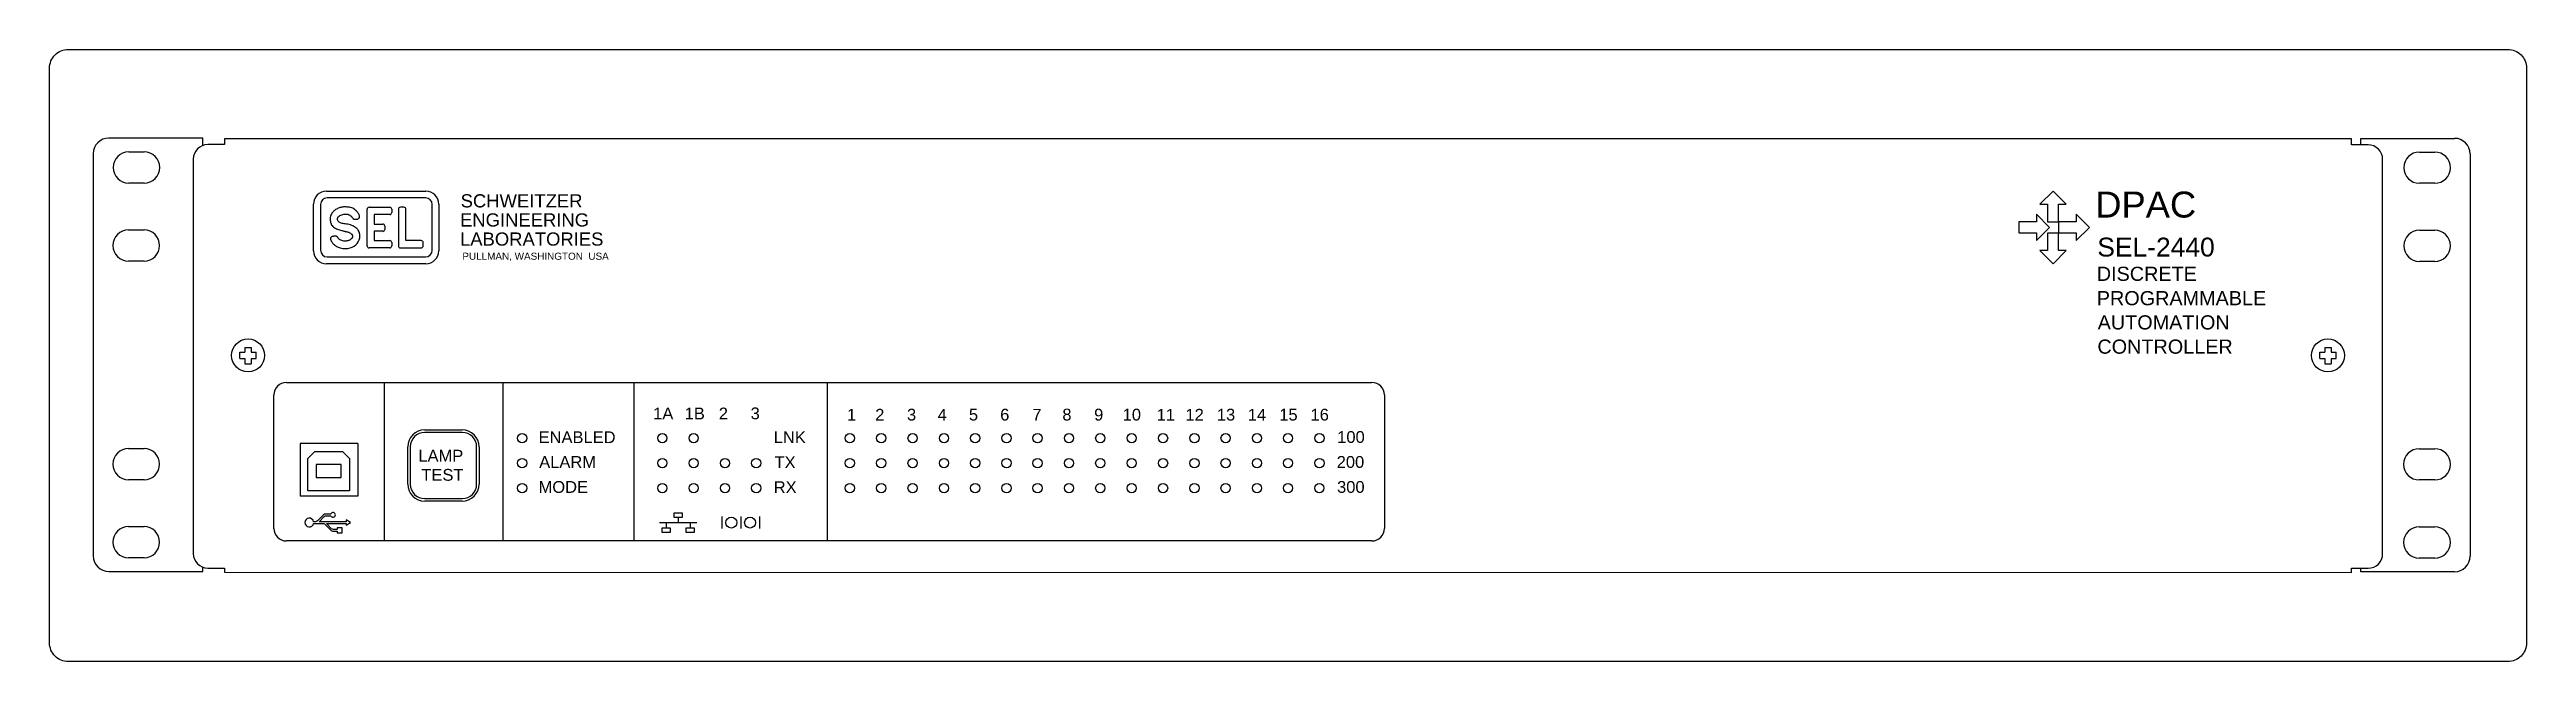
# Model space of a CAD drawing. Extents: x 2 to 47, y 1 to 34.
# Drawn here: x 3.1 to 22.9, y 5.66 to 10.56 of the extents above; entities that cross this region are included whole.
import ezdxf

# ---------------------------------------------------------------- set-up
doc = ezdxf.new("R2010")
doc.units = 0
doc.header["$MEASUREMENT"] = 0
doc.layers.add('1_01__H__RACK_MOUNT', color=7, linetype='CONTINUOUS')
doc.layers.add('1_03__3__PANEL_MOUNT', color=7, linetype='CONTINUOUS')
doc.styles.add('ARIAL', font='arial.ttf')

msp = doc.modelspace()

# ---------------------------------------------------------------- texts
at = {"layer": '1_01__H__RACK_MOUNT', "style": 'ARIAL'}
for s, height, p in [('SCHWEITZER', 0.1055, (6.387, 9.299)), ('DPAC', 0.2078, (19.454, 9.218)), ('ENGINEERING', 0.10549, (6.382, 9.146)), ('LABORATORIES', 0.10549, (6.382, 8.993)), ('PULLMAN, WASHINGTON  USA', 0.05667, (6.401, 8.88)), ('SEL-2440', 0.1511, (19.47, 8.906)), ('DISCRETE', 0.1133, (19.466, 8.711)), ('PROGRAMMABLE', 0.11333, (19.466, 8.516)), ('AUTOMATION', 0.1133, (19.473, 8.322)), ('CONTROLLER', 0.1133, (19.471, 8.128)), ('1A', 0.0944, (7.926, 7.602)), ('1B', 0.0944, (8.178, 7.602)), ('2', 0.0944, (8.451, 7.602)), ('3', 0.0944, (8.705, 7.603)), ('1', 0.0944, (9.475, 7.592)), ('2', 0.0944, (9.701, 7.592)), ('3', 0.0944, (9.955, 7.593)), ('4', 0.0944, (10.2, 7.592)), ('5', 0.0944, (10.45, 7.593)), ('6', 0.0944, (10.7, 7.593)), ('7', 0.0944, (10.957, 7.592)), ('8', 0.0944, (11.197, 7.593)), ('9', 0.0944, (11.451, 7.593)), ('10', 0.0944, (11.679, 7.593)), ('11', 0.0944, (11.951, 7.592)), ('12', 0.0944, (12.181, 7.592)), ('13', 0.0944, (12.432, 7.593)), ('14', 0.0944, (12.679, 7.592)), ('15', 0.0944, (12.931, 7.593)), ('16', 0.0944, (13.181, 7.593)), ('LAMP', 0.0944, (6.049, 7.264)), ('ENABLED', 0.0944, (7.01, 7.412)), ('LNK', 0.0944, (8.89, 7.412)), ('100', 0.0944, (13.394, 7.414)), ('TEST', 0.0944, (6.073, 7.111)), ('ALARM', 0.0944, (7.015, 7.214)), ('TX', 0.0944, (8.896, 7.212)), ('200', 0.0944, (13.39, 7.214)), ('MODE', 0.0944, (7.01, 7.014)), ('RX', 0.0944, (8.89, 7.012)), ('300', 0.0944, (13.393, 7.014))]:
    msp.add_text(s, height=height, dxfattribs=at).set_placement(p)
at = {"layer": '1_03__3__PANEL_MOUNT', "style": 'ARIAL'}
for s, height, p in [('SCHWEITZER', 0.1055, (6.387, 9.299)), ('DPAC', 0.2078, (19.454, 9.218)), ('ENGINEERING', 0.10549, (6.382, 9.146)), ('LABORATORIES', 0.10549, (6.382, 8.993)), ('PULLMAN, WASHINGTON  USA', 0.05667, (6.401, 8.88)), ('SEL-2440', 0.1511, (19.47, 8.906)), ('DISCRETE', 0.1133, (19.466, 8.711)), ('PROGRAMMABLE', 0.11333, (19.466, 8.516)), ('AUTOMATION', 0.1133, (19.473, 8.322)), ('CONTROLLER', 0.1133, (19.471, 8.128)), ('1A', 0.0944, (7.926, 7.602)), ('1B', 0.0944, (8.178, 7.602)), ('2', 0.0944, (8.451, 7.602)), ('3', 0.0944, (8.705, 7.603)), ('1', 0.0944, (9.475, 7.592)), ('2', 0.0944, (9.701, 7.592)), ('3', 0.0944, (9.955, 7.593)), ('4', 0.0944, (10.2, 7.592)), ('5', 0.0944, (10.45, 7.593)), ('6', 0.0944, (10.7, 7.593)), ('7', 0.0944, (10.957, 7.592)), ('8', 0.0944, (11.197, 7.593)), ('9', 0.0944, (11.451, 7.593)), ('10', 0.0944, (11.679, 7.593)), ('11', 0.0944, (11.951, 7.592)), ('12', 0.0944, (12.181, 7.592)), ('13', 0.0944, (12.432, 7.593)), ('14', 0.0944, (12.679, 7.592)), ('15', 0.0944, (12.931, 7.593)), ('16', 0.0944, (13.181, 7.593)), ('LAMP', 0.0944, (6.049, 7.264)), ('ENABLED', 0.0944, (7.01, 7.412)), ('LNK', 0.0944, (8.89, 7.412)), ('100', 0.0944, (13.394, 7.414)), ('TEST', 0.0944, (6.073, 7.111)), ('ALARM', 0.0944, (7.015, 7.214)), ('TX', 0.0944, (8.896, 7.212)), ('200', 0.0944, (13.39, 7.214)), ('MODE', 0.0944, (7.01, 7.014)), ('RX', 0.0944, (8.89, 7.012)), ('300', 0.0944, (13.393, 7.014))]:
    msp.add_text(s, height=height, dxfattribs=at).set_placement(p)

# ---------------------------------------------------------------- linework, layer by layer
at = {"layer": '1_01__H__RACK_MOUNT'}
for p, q in [((3.45, 9.729), (3.45, 6.509)), ((4.325, 9.854), (3.575, 9.854)), ((3.734, 9.744), (3.857, 9.744)), ((4.325, 9.797), (4.325, 9.854)), ((4.325, 9.854), (4.325, 9.854)), ((4.5, 9.802), (4.367, 9.802)), ((21.501, 9.847), (4.5, 9.849)), ((4.5, 9.849), (4.5, 9.849)), ((4.5, 9.849), (4.5, 9.802)), ((4.5, 9.802), (4.5, 9.802)), ((21.501, 9.8), (21.501, 9.847)), ((21.501, 9.847), (21.501, 9.847)), ((21.634, 9.8), (21.501, 9.8)), ((21.576, 9.8), (21.576, 9.852)), ((21.576, 9.852), (21.576, 9.852)), ((21.576, 9.852), (22.326, 9.852)), ((22.045, 9.742), (22.168, 9.742)), ((22.451, 9.727), (22.451, 6.507)), ((4.25, 9.685), (4.25, 6.529)), ((21.751, 6.527), (21.751, 9.683)), ((3.857, 9.494), (3.734, 9.494)), ((5.211, 8.952), (5.211, 9.325)), ((5.267, 9.323), (5.267, 8.956)), ((5.315, 9.429), (6.108, 9.429)), ((6.107, 9.376), (5.32, 9.376)), ((6.159, 8.956), (6.159, 9.323)), ((6.212, 9.325), (6.212, 8.952)), ((19.116, 9.429), (19.011, 9.324)), ((19.011, 9.324), (19.072, 9.324)), ((19.072, 9.324), (19.072, 9.183)), ((19.221, 9.324), (19.116, 9.429)), ((19.161, 9.183), (19.161, 9.324)), ((19.161, 9.324), (19.221, 9.324)), ((22.168, 9.492), (22.045, 9.492)), ((3.732, 9.119), (3.856, 9.119)), ((5.344, 9.218), (5.343, 9.207)), ((5.343, 9.207), (5.343, 9.196)), ((5.343, 9.196), (5.346, 9.184)), ((5.346, 9.228), (5.344, 9.218)), ((5.349, 9.237), (5.346, 9.228)), ((5.346, 9.184), (5.346, 9.181)), ((5.346, 9.181), (5.347, 9.178)), ((5.347, 9.178), (5.349, 9.173)), ((5.354, 9.246), (5.349, 9.237)), ((5.349, 9.173), (5.351, 9.169)), ((5.351, 9.169), (5.353, 9.164)), ((5.353, 9.164), (5.356, 9.158)), ((5.358, 9.253), (5.354, 9.246)), ((5.356, 9.158), (5.36, 9.153)), ((5.363, 9.259), (5.358, 9.253)), ((5.36, 9.153), (5.365, 9.147)), ((5.368, 9.265), (5.363, 9.259)), ((5.365, 9.147), (5.371, 9.142)), ((5.372, 9.269), (5.368, 9.265)), ((5.371, 9.142), (5.379, 9.136)), ((5.375, 9.273), (5.372, 9.269)), ((5.382, 9.277), (5.375, 9.273)), ((5.379, 9.136), (5.387, 9.132)), ((5.388, 9.282), (5.382, 9.277)), ((5.387, 9.132), (5.394, 9.128)), ((5.395, 9.286), (5.388, 9.282)), ((5.394, 9.128), (5.402, 9.125)), ((5.402, 9.289), (5.395, 9.286)), ((5.409, 9.293), (5.402, 9.289)), ((5.402, 9.125), (5.41, 9.122)), ((5.403, 9.21), (5.404, 9.212)), ((5.403, 9.208), (5.403, 9.21)), ((5.403, 9.206), (5.403, 9.208)), ((5.403, 9.204), (5.403, 9.206)), ((5.403, 9.202), (5.403, 9.204)), ((5.404, 9.199), (5.403, 9.202)), ((5.404, 9.214), (5.405, 9.216)), ((5.404, 9.212), (5.404, 9.214)), ((5.406, 9.194), (5.404, 9.199)), ((5.405, 9.216), (5.406, 9.218)), ((5.406, 9.218), (5.407, 9.22)), ((5.409, 9.19), (5.406, 9.194)), ((5.407, 9.22), (5.408, 9.223)), ((5.408, 9.223), (5.415, 9.229)), ((5.416, 9.295), (5.409, 9.293)), ((5.412, 9.185), (5.409, 9.19)), ((5.41, 9.122), (5.418, 9.119)), ((5.416, 9.182), (5.412, 9.185)), ((5.415, 9.229), (5.422, 9.234)), ((5.423, 9.298), (5.416, 9.295)), ((5.421, 9.178), (5.416, 9.182)), ((5.418, 9.119), (5.426, 9.117)), ((5.427, 9.176), (5.421, 9.178)), ((5.422, 9.234), (5.43, 9.238)), ((5.429, 9.299), (5.423, 9.298)), ((5.426, 9.117), (5.434, 9.115)), ((5.433, 9.173), (5.427, 9.176)), ((5.435, 9.301), (5.429, 9.299)), ((5.43, 9.238), (5.437, 9.241)), ((5.44, 9.171), (5.433, 9.173)), ((5.434, 9.115), (5.441, 9.113)), ((5.44, 9.302), (5.435, 9.301)), ((5.437, 9.241), (5.445, 9.243)), ((5.444, 9.302), (5.44, 9.302)), ((5.447, 9.169), (5.44, 9.171)), ((5.441, 9.113), (5.448, 9.111)), ((5.45, 9.303), (5.444, 9.302)), ((5.445, 9.243), (5.452, 9.244)), ((5.455, 9.168), (5.447, 9.169)), ((5.448, 9.111), (5.453, 9.11)), ((5.457, 9.303), (5.45, 9.303)), ((5.452, 9.244), (5.46, 9.245)), ((5.453, 9.11), (5.456, 9.109)), ((5.464, 9.167), (5.455, 9.168)), ((5.456, 9.109), (5.458, 9.109)), ((5.464, 9.303), (5.457, 9.303)), ((5.458, 9.109), (5.461, 9.108)), ((5.46, 9.245), (5.466, 9.245)), ((5.472, 9.303), (5.464, 9.303)), ((5.475, 9.166), (5.464, 9.167)), ((5.466, 9.245), (5.472, 9.245)), ((5.481, 9.302), (5.472, 9.303)), ((5.472, 9.245), (5.477, 9.245)), ((5.485, 9.164), (5.475, 9.166)), ((5.477, 9.245), (5.481, 9.244)), ((5.489, 9.301), (5.481, 9.302)), ((5.481, 9.244), (5.484, 9.244)), ((5.484, 9.244), (5.488, 9.243)), ((5.496, 9.162), (5.485, 9.164)), ((5.488, 9.243), (5.491, 9.242)), ((5.498, 9.3), (5.489, 9.301)), ((5.491, 9.242), (5.494, 9.24)), ((5.494, 9.24), (5.497, 9.239)), ((5.506, 9.159), (5.496, 9.162)), ((5.497, 9.239), (5.5, 9.238)), ((5.507, 9.298), (5.498, 9.3)), ((5.5, 9.238), (5.502, 9.236)), ((5.502, 9.236), (5.505, 9.235)), ((5.505, 9.235), (5.507, 9.233)), ((5.516, 9.155), (5.506, 9.159)), ((5.516, 9.295), (5.507, 9.298)), ((5.507, 9.233), (5.509, 9.231)), ((5.509, 9.231), (5.511, 9.23)), ((5.511, 9.23), (5.512, 9.228)), ((5.512, 9.228), (5.514, 9.226)), ((5.514, 9.226), (5.516, 9.224)), ((5.525, 9.292), (5.516, 9.295)), ((5.516, 9.224), (5.518, 9.221)), ((5.525, 9.152), (5.516, 9.155)), ((5.518, 9.221), (5.52, 9.218)), ((5.52, 9.218), (5.522, 9.216)), ((5.522, 9.216), (5.524, 9.213)), ((5.524, 9.213), (5.526, 9.211)), ((5.533, 9.287), (5.525, 9.292)), ((5.534, 9.147), (5.525, 9.152)), ((5.526, 9.211), (5.528, 9.209)), ((5.528, 9.209), (5.529, 9.208)), ((5.529, 9.208), (5.531, 9.207)), ((5.531, 9.207), (5.532, 9.206)), ((5.532, 9.206), (5.534, 9.206)), ((5.535, 9.285), (5.533, 9.287)), ((5.534, 9.206), (5.535, 9.205)), ((5.542, 9.142), (5.534, 9.147)), ((5.538, 9.284), (5.535, 9.285)), ((5.535, 9.205), (5.537, 9.205)), ((5.537, 9.205), (5.539, 9.205)), ((5.54, 9.282), (5.538, 9.284)), ((5.539, 9.205), (5.541, 9.205)), ((5.543, 9.28), (5.54, 9.282)), ((5.541, 9.205), (5.543, 9.205)), ((5.55, 9.136), (5.542, 9.142)), ((5.545, 9.279), (5.543, 9.28)), ((5.543, 9.205), (5.545, 9.205)), ((5.547, 9.277), (5.545, 9.279)), ((5.545, 9.205), (5.547, 9.205)), ((5.549, 9.275), (5.547, 9.277)), ((5.547, 9.205), (5.55, 9.205)), ((5.551, 9.274), (5.549, 9.275)), ((5.55, 9.205), (5.552, 9.205)), ((5.557, 9.129), (5.55, 9.136)), ((5.553, 9.271), (5.551, 9.274)), ((5.552, 9.205), (5.555, 9.206)), ((5.556, 9.269), (5.553, 9.271)), ((5.555, 9.206), (5.558, 9.206)), ((5.558, 9.266), (5.556, 9.269)), ((5.564, 9.122), (5.557, 9.129)), ((5.561, 9.263), (5.558, 9.266)), ((5.558, 9.206), (5.56, 9.206)), ((5.56, 9.206), (5.562, 9.206)), ((5.563, 9.26), (5.561, 9.263)), ((5.562, 9.206), (5.564, 9.207)), ((5.566, 9.257), (5.563, 9.26)), ((5.564, 9.207), (5.566, 9.208)), ((5.569, 9.116), (5.564, 9.122)), ((5.568, 9.253), (5.566, 9.257)), ((5.566, 9.208), (5.568, 9.208)), ((5.57, 9.25), (5.568, 9.253)), ((5.568, 9.208), (5.57, 9.209)), ((5.572, 9.109), (5.569, 9.116)), ((5.573, 9.246), (5.57, 9.25)), ((5.57, 9.209), (5.571, 9.21)), ((5.571, 9.21), (5.573, 9.212)), ((5.575, 9.103), (5.572, 9.109)), ((5.575, 9.242), (5.573, 9.246)), ((5.573, 9.212), (5.574, 9.213)), ((5.574, 9.213), (5.575, 9.214)), ((5.576, 9.238), (5.575, 9.242)), ((5.575, 9.214), (5.576, 9.215)), ((5.578, 9.233), (5.576, 9.238)), ((5.576, 9.215), (5.577, 9.216)), ((5.577, 9.217), (5.578, 9.218)), ((5.577, 9.216), (5.577, 9.217)), ((5.579, 9.229), (5.578, 9.233)), ((5.578, 9.219), (5.579, 9.22)), ((5.578, 9.218), (5.578, 9.219)), ((5.578, 9.218), (5.578, 9.218)), ((5.579, 9.223), (5.579, 9.229)), ((5.579, 9.222), (5.579, 9.223)), ((5.579, 9.221), (5.579, 9.222)), ((5.579, 9.22), (5.579, 9.221)), ((5.64, 8.991), (5.64, 9.285)), ((5.655, 9.3), (5.821, 9.3)), ((5.821, 9.242), (5.697, 9.242)), ((5.697, 9.242), (5.697, 9.166)), ((5.697, 9.166), (5.765, 9.166)), ((5.781, 9.15), (5.781, 9.123)), ((5.837, 9.285), (5.837, 9.258)), ((5.889, 9.285), (5.889, 8.991)), ((5.934, 9.3), (5.905, 9.3)), ((5.95, 9.033), (5.95, 9.285)), ((18.984, 9.183), (18.842, 9.183)), ((18.842, 9.183), (18.842, 9.095)), ((19.089, 9.139), (18.984, 9.244)), ((18.984, 9.244), (18.984, 9.183)), ((18.984, 9.034), (19.089, 9.139)), ((19.072, 9.183), (19.161, 9.183)), ((19.302, 9.183), (19.161, 9.183)), ((19.161, 9.183), (19.161, 9.095)), ((19.407, 9.139), (19.302, 9.244)), ((19.302, 9.244), (19.302, 9.183)), ((19.302, 9.034), (19.407, 9.139)), ((22.045, 9.117), (22.168, 9.117)), ((5.349, 9.058), (5.348, 9.055)), ((5.348, 9.055), (5.348, 9.053)), ((5.348, 9.053), (5.348, 9.05)), ((5.348, 9.05), (5.348, 9.048)), ((5.348, 9.048), (5.348, 9.046)), ((5.348, 9.046), (5.348, 9.044)), ((5.348, 9.044), (5.348, 9.042)), ((5.348, 9.042), (5.349, 9.04)), ((5.351, 9.06), (5.349, 9.058)), ((5.349, 9.04), (5.349, 9.038)), ((5.349, 9.038), (5.35, 9.035)), ((5.35, 9.035), (5.351, 9.033)), ((5.353, 9.062), (5.351, 9.06)), ((5.351, 9.033), (5.352, 9.031)), ((5.352, 9.031), (5.353, 9.029)), ((5.356, 9.064), (5.353, 9.062)), ((5.353, 9.029), (5.354, 9.027)), ((5.354, 9.027), (5.356, 9.025)), ((5.36, 9.066), (5.356, 9.064)), ((5.356, 9.025), (5.357, 9.023)), ((5.357, 9.023), (5.359, 9.021)), ((5.359, 9.021), (5.36, 9.019)), ((5.362, 9.066), (5.36, 9.066)), ((5.36, 9.019), (5.363, 9.015)), ((5.365, 9.067), (5.362, 9.066)), ((5.363, 9.015), (5.366, 9.011)), ((5.368, 9.067), (5.365, 9.067)), ((5.366, 9.011), (5.371, 9.006)), ((5.371, 9.068), (5.368, 9.067)), ((5.375, 9.068), (5.371, 9.068)), ((5.371, 9.006), (5.376, 9.001)), ((5.379, 9.069), (5.375, 9.068)), ((5.376, 9.001), (5.382, 8.996)), ((5.383, 9.069), (5.379, 9.069)), ((5.382, 8.996), (5.389, 8.992)), ((5.388, 9.068), (5.383, 9.069)), ((5.392, 9.068), (5.388, 9.068)), ((5.389, 8.992), (5.395, 8.987)), ((5.396, 9.066), (5.392, 9.068)), ((5.395, 8.987), (5.402, 8.983)), ((5.4, 9.065), (5.396, 9.066)), ((5.401, 9.064), (5.4, 9.065)), ((5.402, 9.063), (5.401, 9.064)), ((5.403, 9.061), (5.402, 9.063)), ((5.402, 8.983), (5.409, 8.98)), ((5.404, 9.06), (5.403, 9.061)), ((5.405, 9.059), (5.404, 9.06)), ((5.406, 9.057), (5.405, 9.059)), ((5.407, 9.056), (5.406, 9.057)), ((5.408, 9.054), (5.407, 9.056)), ((5.409, 9.052), (5.408, 9.054)), ((5.411, 9.05), (5.409, 9.052)), ((5.409, 8.98), (5.416, 8.977)), ((5.413, 9.048), (5.411, 9.05)), ((5.42, 9.042), (5.413, 9.048)), ((5.416, 8.977), (5.423, 8.975)), ((5.429, 9.037), (5.42, 9.042)), ((5.423, 8.975), (5.445, 8.971)), ((5.437, 9.033), (5.429, 9.037)), ((5.446, 9.031), (5.437, 9.033)), ((5.445, 8.971), (5.466, 8.97)), ((5.454, 9.03), (5.446, 9.031)), ((5.463, 9.029), (5.454, 9.03)), ((5.461, 9.108), (5.465, 9.107)), ((5.471, 9.03), (5.463, 9.029)), ((5.465, 9.107), (5.469, 9.106)), ((5.466, 8.97), (5.485, 8.971)), ((5.469, 9.106), (5.473, 9.105)), ((5.478, 9.031), (5.471, 9.03)), ((5.473, 9.105), (5.478, 9.104)), ((5.478, 9.104), (5.483, 9.103)), ((5.485, 9.032), (5.478, 9.031)), ((5.483, 9.103), (5.488, 9.102)), ((5.491, 9.034), (5.485, 9.032)), ((5.485, 8.971), (5.503, 8.975)), ((5.488, 9.102), (5.493, 9.1)), ((5.495, 9.035), (5.491, 9.034)), ((5.493, 9.1), (5.497, 9.099)), ((5.499, 9.037), (5.495, 9.035)), ((5.497, 9.099), (5.502, 9.096)), ((5.503, 9.04), (5.499, 9.037)), ((5.502, 9.096), (5.507, 9.093)), ((5.507, 9.042), (5.503, 9.04)), ((5.503, 8.975), (5.52, 8.981)), ((5.507, 9.093), (5.51, 9.091)), ((5.51, 9.045), (5.507, 9.042)), ((5.51, 9.091), (5.512, 9.089)), ((5.513, 9.048), (5.51, 9.045)), ((5.512, 9.089), (5.515, 9.086)), ((5.516, 9.051), (5.513, 9.048)), ((5.515, 9.086), (5.517, 9.084)), ((5.518, 9.054), (5.516, 9.051)), ((5.517, 9.084), (5.519, 9.081)), ((5.52, 9.056), (5.518, 9.054)), ((5.519, 9.081), (5.52, 9.079)), ((5.52, 9.079), (5.521, 9.076)), ((5.521, 9.059), (5.52, 9.056)), ((5.52, 8.981), (5.535, 8.989)), ((5.521, 9.076), (5.522, 9.073)), ((5.522, 9.062), (5.521, 9.059)), ((5.522, 9.073), (5.522, 9.07)), ((5.522, 9.07), (5.522, 9.067)), ((5.522, 9.067), (5.522, 9.064)), ((5.522, 9.064), (5.522, 9.062)), ((5.535, 8.989), (5.548, 8.999)), ((5.548, 8.999), (5.56, 9.011)), ((5.56, 9.011), (5.569, 9.024)), ((5.569, 9.024), (5.576, 9.039)), ((5.578, 9.096), (5.575, 9.103)), ((5.576, 9.039), (5.58, 9.055)), ((5.579, 9.089), (5.578, 9.096)), ((5.58, 9.082), (5.579, 9.089)), ((5.581, 9.076), (5.58, 9.082)), ((5.58, 9.055), (5.581, 9.059)), ((5.581, 9.07), (5.581, 9.076)), ((5.581, 9.064), (5.581, 9.07)), ((5.581, 9.059), (5.581, 9.064)), ((5.821, 8.975), (5.655, 8.975)), ((5.765, 9.108), (5.697, 9.108)), ((5.697, 9.108), (5.697, 9.033)), ((5.697, 9.033), (5.821, 9.033)), ((5.837, 9.018), (5.837, 8.991)), ((5.905, 8.975), (6.072, 8.975)), ((6.072, 9.033), (5.95, 9.033)), ((6.088, 8.991), (6.088, 9.018)), ((18.842, 9.095), (18.984, 9.095)), ((18.984, 9.095), (18.984, 9.034)), ((19.072, 8.953), (19.012, 8.953)), ((19.012, 8.953), (19.117, 8.848)), ((19.161, 9.094), (19.072, 9.094)), ((19.072, 9.094), (19.072, 8.953)), ((19.117, 8.848), (19.222, 8.953)), ((19.161, 9.095), (19.302, 9.095)), ((19.161, 8.953), (19.161, 9.094)), ((19.222, 8.953), (19.161, 8.953)), ((19.302, 9.095), (19.302, 9.034)), ((3.856, 8.869), (3.732, 8.869)), ((6.108, 8.848), (5.315, 8.848)), ((5.32, 8.903), (6.107, 8.903)), ((22.168, 8.867), (22.045, 8.867)), ((4.623, 8.089), (4.623, 8.139)), ((4.623, 8.139), (4.663, 8.139)), ((4.663, 8.178), (4.713, 8.178)), ((4.663, 8.178), (4.663, 8.139)), ((4.713, 8.178), (4.713, 8.139)), ((4.713, 8.139), (4.753, 8.139)), ((4.753, 8.089), (4.753, 8.139)), ((21.249, 8.089), (21.249, 8.139)), ((21.249, 8.139), (21.289, 8.139)), ((21.289, 8.178), (21.339, 8.178)), ((21.289, 8.178), (21.289, 8.139)), ((21.339, 8.178), (21.339, 8.139)), ((21.339, 8.139), (21.379, 8.139)), ((21.379, 8.089), (21.379, 8.139)), ((4.623, 8.089), (4.663, 8.089)), ((4.663, 8.089), (4.663, 8.048)), ((4.663, 8.048), (4.713, 8.048)), ((4.713, 8.089), (4.753, 8.089)), ((4.713, 8.089), (4.713, 8.048)), ((21.249, 8.089), (21.289, 8.089)), ((21.289, 8.089), (21.289, 8.048)), ((21.289, 8.048), (21.339, 8.048)), ((21.339, 8.089), (21.379, 8.089)), ((21.339, 8.089), (21.339, 8.048)), ((4.894, 6.729), (4.894, 7.798)), ((4.994, 7.898), (13.671, 7.898)), ((5.775, 7.898), (5.775, 6.629)), ((6.723, 7.898), (6.723, 6.629)), ((7.771, 7.898), (7.771, 6.629)), ((9.316, 7.898), (9.316, 6.629)), ((13.771, 7.798), (13.771, 6.729)), ((3.733, 7.369), (3.856, 7.369)), ((5.104, 7.408), (5.104, 6.988)), ((5.564, 7.408), (5.104, 7.408)), ((5.165, 7.289), (5.222, 7.346)), ((5.222, 7.346), (5.442, 7.346)), ((5.442, 7.346), (5.499, 7.289)), ((5.564, 7.408), (5.564, 6.988)), ((5.964, 7.084), (5.964, 7.382)), ((5.984, 7.383), (5.984, 7.083)), ((6.4, 7.498), (6.099, 7.498)), ((6.1, 7.518), (6.398, 7.518)), ((6.514, 7.083), (6.514, 7.383)), ((6.534, 7.382), (6.534, 7.084)), ((22.044, 7.367), (22.168, 7.367)), ((5.165, 7.031), (5.165, 7.289)), ((5.432, 7.241), (5.232, 7.241)), ((5.232, 7.241), (5.232, 7.136)), ((5.232, 7.136), (5.432, 7.136)), ((5.432, 7.136), (5.432, 7.241)), ((5.499, 7.289), (5.499, 7.031)), ((3.856, 7.119), (3.733, 7.119)), ((5.564, 6.988), (5.104, 6.988)), ((5.499, 7.031), (5.165, 7.031)), ((6.099, 6.968), (6.4, 6.968)), ((6.398, 6.948), (6.1, 6.948)), ((22.168, 7.117), (22.044, 7.117)), ((3.733, 6.744), (3.856, 6.744)), ((7.977, 6.776), (8.276, 6.776)), ((7.998, 6.697), (7.998, 6.735)), ((7.998, 6.735), (8.062, 6.735)), ((8.03, 6.776), (8.03, 6.737)), ((8.062, 6.735), (8.062, 6.697)), ((8.093, 6.817), (8.093, 6.855)), ((8.093, 6.855), (8.157, 6.855)), ((8.157, 6.817), (8.093, 6.817)), ((8.125, 6.815), (8.125, 6.776)), ((8.157, 6.855), (8.157, 6.817)), ((8.189, 6.697), (8.189, 6.735)), ((8.189, 6.735), (8.253, 6.735)), ((8.221, 6.776), (8.221, 6.737)), ((8.253, 6.735), (8.253, 6.697)), ((8.476, 6.824), (8.476, 6.729)), ((8.626, 6.824), (8.626, 6.729)), ((8.776, 6.824), (8.776, 6.729)), ((22.044, 6.742), (22.168, 6.742)), ((13.671, 6.629), (4.994, 6.629)), ((8.062, 6.697), (7.998, 6.697)), ((8.253, 6.697), (8.189, 6.697)), ((3.575, 6.384), (4.325, 6.384)), ((3.856, 6.494), (3.733, 6.494)), ((4.325, 6.384), (4.325, 6.417)), ((4.325, 6.384), (4.325, 6.384)), ((4.367, 6.412), (4.5, 6.412)), ((4.5, 6.412), (4.5, 6.379)), ((4.5, 6.379), (4.5, 6.379)), ((4.5, 6.379), (21.501, 6.377)), ((21.501, 6.377), (21.501, 6.41)), ((21.501, 6.41), (21.501, 6.41)), ((21.501, 6.41), (21.634, 6.41)), ((21.501, 6.377), (21.501, 6.377)), ((21.576, 6.382), (21.576, 6.41)), ((22.326, 6.382), (21.576, 6.382)), ((21.576, 6.382), (21.576, 6.382)), ((22.168, 6.492), (22.044, 6.492))]:
    msp.add_line(p, q, dxfattribs=at)
msp.add_lwpolyline([(5.287, 6.769, -0.201862), (5.299, 6.765), (5.351, 6.713, 0.168101), (5.364, 6.708), (5.399, 6.708), (5.399, 6.694), (5.44, 6.694), (5.44, 6.735), (5.399, 6.735), (5.399, 6.721), (5.37, 6.721, -0.184177), (5.356, 6.727), (5.314, 6.769), (5.471, 6.769), (5.471, 6.756), (5.507, 6.776), (5.471, 6.797), (5.471, 6.783), (5.256, 6.783), (5.297, 6.825, -0.197185), (5.312, 6.831), (5.349, 6.831, 5.727361), (5.349, 6.844), (5.306, 6.844, 0.186912), (5.292, 6.839), (5.242, 6.789, -0.189963), (5.228, 6.783), (5.212, 6.783, 10.010016), (5.212, 6.769), (5.288, 6.769)], format="xyb", dxfattribs=at)
for centre, radius in [((4.688, 8.114), 0.132), ((21.314, 8.114), 0.132), ((6.879, 7.452), 0.037), ((7.999, 7.452), 0.0369), ((8.25, 7.452), 0.0369), ((9.498, 7.452), 0.0369), ((9.749, 7.452), 0.0369), ((10, 7.452), 0.0369), ((10.251, 7.452), 0.0369), ((10.5, 7.452), 0.0369), ((10.751, 7.452), 0.0369), ((10.999, 7.452), 0.0369), ((11.25, 7.452), 0.0369), ((11.5, 7.452), 0.0369), ((11.751, 7.452), 0.0369), ((12.002, 7.452), 0.0369), ((12.253, 7.452), 0.0369), ((12.502, 7.452), 0.0369), ((12.753, 7.452), 0.0369), ((13.001, 7.452), 0.0369), ((13.252, 7.452), 0.0369), ((6.879, 7.252), 0.0369), ((7.999, 7.252), 0.0369), ((8.25, 7.252), 0.0369), ((8.5, 7.252), 0.0369), ((8.75, 7.252), 0.0369), ((9.498, 7.252), 0.0369), ((9.749, 7.252), 0.0369), ((10, 7.252), 0.0369), ((10.251, 7.252), 0.0369), ((10.5, 7.252), 0.0369), ((10.751, 7.252), 0.0369), ((10.999, 7.252), 0.0369), ((11.25, 7.252), 0.0369), ((11.5, 7.252), 0.0369), ((11.751, 7.252), 0.0369), ((12.002, 7.252), 0.0369), ((12.253, 7.252), 0.0369), ((12.502, 7.252), 0.0369), ((12.753, 7.252), 0.0369), ((13.001, 7.252), 0.0369), ((13.252, 7.252), 0.0369), ((6.879, 7.052), 0.0369), ((7.999, 7.052), 0.0369), ((8.25, 7.052), 0.0369), ((8.5, 7.052), 0.0369), ((8.75, 7.052), 0.0369), ((9.498, 7.052), 0.0369), ((9.749, 7.052), 0.0369), ((10, 7.052), 0.0369), ((10.251, 7.052), 0.0369), ((10.5, 7.052), 0.0369), ((10.751, 7.052), 0.0369), ((10.999, 7.052), 0.0369), ((11.25, 7.052), 0.0369), ((11.5, 7.052), 0.0369), ((11.751, 7.052), 0.0369), ((12.002, 7.052), 0.0369), ((12.253, 7.052), 0.0369), ((12.502, 7.052), 0.0369), ((12.753, 7.052), 0.0369), ((13.001, 7.052), 0.0369), ((13.251, 7.052), 0.0369), ((8.551, 6.776), 0.0437), ((8.701, 6.776), 0.0437)]:
    msp.add_circle(centre, radius, dxfattribs=at)
for centre, radius, start, end in [((3.575, 9.729), 0.125, 90, 180), ((3.734, 9.619), 0.125, 90, 270), ((3.857, 9.619), 0.125, 270, 90), ((4.367, 9.685), 0.117, 90, 180), ((21.634, 9.683), 0.117, 0, 90), ((22.045, 9.617), 0.125, 90, 270), ((22.168, 9.617), 0.125, 270, 90), ((22.326, 9.727), 0.125, 0, 90), ((5.315, 9.325), 0.104, 90, 180), ((5.32, 9.323), 0.0527, 90, 180), ((6.107, 9.323), 0.0527, 0, 90), ((6.108, 9.325), 0.104, 0, 90), ((3.732, 8.994), 0.125, 90, 270), ((3.856, 8.994), 0.125, 270, 90), ((5.655, 9.285), 0.0157, 90, 180), ((5.765, 9.15), 0.0157, 0, 90), ((5.765, 9.123), 0.0157, 270, 0), ((5.821, 9.285), 0.0157, 0, 90), ((5.821, 9.258), 0.0157, 270, 360), ((5.905, 9.285), 0.0157, 90, 180), ((5.934, 9.285), 0.0157, 0, 90), ((22.045, 8.992), 0.125, 90, 270), ((22.168, 8.992), 0.125, 270, 90), ((5.315, 8.952), 0.104, 180, 270), ((5.32, 8.956), 0.0527, 180, 270), ((5.655, 8.991), 0.0157, 180, 270), ((5.821, 9.018), 0.0157, 0, 90), ((5.821, 8.991), 0.0157, 270, 0), ((5.905, 8.991), 0.0157, 180, 270), ((6.072, 9.018), 0.0157, 0, 90), ((6.072, 8.991), 0.0157, 270, 0), ((6.107, 8.956), 0.0527, 270, 360), ((6.108, 8.952), 0.104, 270, 0), ((4.994, 7.798), 0.1, 90, 180), ((13.671, 7.798), 0.1, 0, 90), ((3.733, 7.244), 0.125, 90, 270), ((3.856, 7.244), 0.125, 270, 90), ((6.1, 7.382), 0.136, 90, 180), ((6.099, 7.383), 0.115, 90, 180), ((6.398, 7.382), 0.136, 0, 90), ((6.4, 7.383), 0.115, 0, 90), ((22.044, 7.242), 0.125, 90, 270), ((22.168, 7.242), 0.125, 270, 90), ((6.1, 7.084), 0.136, 180, 270), ((6.099, 7.083), 0.115, 180, 270), ((6.398, 7.084), 0.136, 270, 0), ((6.4, 7.083), 0.115, 270, 0), ((3.733, 6.619), 0.125, 90, 270), ((3.856, 6.619), 0.125, 270, 90), ((22.044, 6.617), 0.125, 90, 270), ((22.168, 6.617), 0.125, 270, 90), ((4.994, 6.729), 0.1, 180, 270), ((13.671, 6.729), 0.1, 270, 0), ((3.575, 6.509), 0.125, 180, 270), ((4.367, 6.529), 0.117, 180, 270), ((21.634, 6.527), 0.117, 270, 0), ((22.326, 6.507), 0.125, 270, 0)]:
    msp.add_arc(centre, radius, start, end, dxfattribs=at)
at = {"layer": '1_03__3__PANEL_MOUNT'}
for p, q in [((5.211, 8.952), (5.211, 9.325)), ((5.267, 9.323), (5.267, 8.956)), ((5.315, 9.429), (6.108, 9.429)), ((6.107, 9.376), (5.32, 9.376)), ((6.159, 8.956), (6.159, 9.323)), ((6.212, 9.325), (6.212, 8.952)), ((19.116, 9.429), (19.011, 9.324)), ((19.011, 9.324), (19.072, 9.324)), ((19.072, 9.324), (19.072, 9.183)), ((19.221, 9.324), (19.116, 9.429)), ((19.161, 9.324), (19.221, 9.324)), ((19.161, 9.183), (19.161, 9.324)), ((5.344, 9.218), (5.343, 9.207)), ((5.343, 9.207), (5.343, 9.196)), ((5.343, 9.196), (5.346, 9.184)), ((5.346, 9.228), (5.344, 9.218)), ((5.349, 9.237), (5.346, 9.228)), ((5.346, 9.184), (5.346, 9.181)), ((5.346, 9.181), (5.347, 9.178)), ((5.347, 9.178), (5.349, 9.173)), ((5.354, 9.246), (5.349, 9.237)), ((5.349, 9.173), (5.351, 9.169)), ((5.351, 9.169), (5.353, 9.164)), ((5.353, 9.164), (5.356, 9.158)), ((5.358, 9.253), (5.354, 9.246)), ((5.356, 9.158), (5.36, 9.153)), ((5.363, 9.259), (5.358, 9.253)), ((5.36, 9.153), (5.365, 9.147)), ((5.368, 9.265), (5.363, 9.259)), ((5.365, 9.147), (5.371, 9.142)), ((5.372, 9.269), (5.368, 9.265)), ((5.371, 9.142), (5.379, 9.136)), ((5.375, 9.273), (5.372, 9.269)), ((5.382, 9.277), (5.375, 9.273)), ((5.379, 9.136), (5.387, 9.132)), ((5.388, 9.282), (5.382, 9.277)), ((5.387, 9.132), (5.394, 9.128)), ((5.395, 9.286), (5.388, 9.282)), ((5.394, 9.128), (5.402, 9.125)), ((5.402, 9.289), (5.395, 9.286)), ((5.409, 9.293), (5.402, 9.289)), ((5.402, 9.125), (5.41, 9.122)), ((5.403, 9.21), (5.404, 9.212)), ((5.403, 9.208), (5.403, 9.21)), ((5.403, 9.206), (5.403, 9.208)), ((5.403, 9.204), (5.403, 9.206)), ((5.403, 9.202), (5.403, 9.204)), ((5.404, 9.199), (5.403, 9.202)), ((5.404, 9.214), (5.405, 9.216)), ((5.404, 9.212), (5.404, 9.214)), ((5.406, 9.194), (5.404, 9.199)), ((5.405, 9.216), (5.406, 9.218)), ((5.406, 9.218), (5.407, 9.22)), ((5.409, 9.19), (5.406, 9.194)), ((5.407, 9.22), (5.408, 9.223)), ((5.408, 9.223), (5.415, 9.229)), ((5.416, 9.295), (5.409, 9.293)), ((5.412, 9.185), (5.409, 9.19)), ((5.41, 9.122), (5.418, 9.119)), ((5.416, 9.182), (5.412, 9.185)), ((5.415, 9.229), (5.422, 9.234)), ((5.423, 9.298), (5.416, 9.295)), ((5.421, 9.178), (5.416, 9.182)), ((5.418, 9.119), (5.426, 9.117)), ((5.427, 9.176), (5.421, 9.178)), ((5.422, 9.234), (5.43, 9.238)), ((5.429, 9.299), (5.423, 9.298)), ((5.426, 9.117), (5.434, 9.115)), ((5.433, 9.173), (5.427, 9.176)), ((5.435, 9.301), (5.429, 9.299)), ((5.43, 9.238), (5.437, 9.241)), ((5.44, 9.171), (5.433, 9.173)), ((5.434, 9.115), (5.441, 9.113)), ((5.44, 9.302), (5.435, 9.301)), ((5.437, 9.241), (5.445, 9.243)), ((5.444, 9.302), (5.44, 9.302)), ((5.447, 9.169), (5.44, 9.171)), ((5.441, 9.113), (5.448, 9.111)), ((5.45, 9.303), (5.444, 9.302)), ((5.445, 9.243), (5.452, 9.244)), ((5.455, 9.168), (5.447, 9.169)), ((5.448, 9.111), (5.453, 9.11)), ((5.457, 9.303), (5.45, 9.303)), ((5.452, 9.244), (5.46, 9.245)), ((5.453, 9.11), (5.456, 9.109)), ((5.464, 9.167), (5.455, 9.168)), ((5.456, 9.109), (5.458, 9.109)), ((5.464, 9.303), (5.457, 9.303)), ((5.458, 9.109), (5.461, 9.108)), ((5.46, 9.245), (5.466, 9.245)), ((5.472, 9.303), (5.464, 9.303)), ((5.475, 9.166), (5.464, 9.167)), ((5.466, 9.245), (5.472, 9.245)), ((5.481, 9.302), (5.472, 9.303)), ((5.472, 9.245), (5.477, 9.245)), ((5.485, 9.164), (5.475, 9.166)), ((5.477, 9.245), (5.481, 9.244)), ((5.489, 9.301), (5.481, 9.302)), ((5.481, 9.244), (5.484, 9.244)), ((5.484, 9.244), (5.488, 9.243)), ((5.496, 9.162), (5.485, 9.164)), ((5.488, 9.243), (5.491, 9.242)), ((5.498, 9.3), (5.489, 9.301)), ((5.491, 9.242), (5.494, 9.24)), ((5.494, 9.24), (5.497, 9.239)), ((5.506, 9.159), (5.496, 9.162)), ((5.497, 9.239), (5.5, 9.238)), ((5.507, 9.298), (5.498, 9.3)), ((5.5, 9.238), (5.502, 9.236)), ((5.502, 9.236), (5.505, 9.235)), ((5.505, 9.235), (5.507, 9.233)), ((5.516, 9.155), (5.506, 9.159)), ((5.516, 9.295), (5.507, 9.298)), ((5.507, 9.233), (5.509, 9.231)), ((5.509, 9.231), (5.511, 9.23)), ((5.511, 9.23), (5.512, 9.228)), ((5.512, 9.228), (5.514, 9.226)), ((5.514, 9.226), (5.516, 9.224)), ((5.525, 9.292), (5.516, 9.295)), ((5.516, 9.224), (5.518, 9.221)), ((5.525, 9.152), (5.516, 9.155)), ((5.518, 9.221), (5.52, 9.218)), ((5.52, 9.218), (5.522, 9.216)), ((5.522, 9.216), (5.524, 9.213)), ((5.524, 9.213), (5.526, 9.211)), ((5.533, 9.287), (5.525, 9.292)), ((5.534, 9.147), (5.525, 9.152)), ((5.526, 9.211), (5.528, 9.209)), ((5.528, 9.209), (5.529, 9.208)), ((5.529, 9.208), (5.531, 9.207)), ((5.531, 9.207), (5.532, 9.206)), ((5.532, 9.206), (5.534, 9.206)), ((5.535, 9.285), (5.533, 9.287)), ((5.534, 9.206), (5.535, 9.205)), ((5.542, 9.142), (5.534, 9.147)), ((5.538, 9.284), (5.535, 9.285)), ((5.535, 9.205), (5.537, 9.205)), ((5.537, 9.205), (5.539, 9.205)), ((5.54, 9.282), (5.538, 9.284)), ((5.539, 9.205), (5.541, 9.205)), ((5.543, 9.28), (5.54, 9.282)), ((5.541, 9.205), (5.543, 9.205)), ((5.55, 9.136), (5.542, 9.142)), ((5.545, 9.279), (5.543, 9.28)), ((5.543, 9.205), (5.545, 9.205)), ((5.547, 9.277), (5.545, 9.279)), ((5.545, 9.205), (5.547, 9.205)), ((5.549, 9.275), (5.547, 9.277)), ((5.547, 9.205), (5.55, 9.205)), ((5.551, 9.274), (5.549, 9.275)), ((5.55, 9.205), (5.552, 9.205)), ((5.557, 9.129), (5.55, 9.136)), ((5.553, 9.271), (5.551, 9.274)), ((5.552, 9.205), (5.555, 9.206)), ((5.556, 9.269), (5.553, 9.271)), ((5.555, 9.206), (5.558, 9.206)), ((5.558, 9.266), (5.556, 9.269)), ((5.564, 9.122), (5.557, 9.129)), ((5.561, 9.263), (5.558, 9.266)), ((5.558, 9.206), (5.56, 9.206)), ((5.56, 9.206), (5.562, 9.206)), ((5.563, 9.26), (5.561, 9.263)), ((5.562, 9.206), (5.564, 9.207)), ((5.566, 9.257), (5.563, 9.26)), ((5.564, 9.207), (5.566, 9.208)), ((5.569, 9.116), (5.564, 9.122)), ((5.568, 9.253), (5.566, 9.257)), ((5.566, 9.208), (5.568, 9.208)), ((5.57, 9.25), (5.568, 9.253)), ((5.568, 9.208), (5.57, 9.209)), ((5.572, 9.109), (5.569, 9.116)), ((5.573, 9.246), (5.57, 9.25)), ((5.57, 9.209), (5.571, 9.21)), ((5.571, 9.21), (5.573, 9.212)), ((5.575, 9.103), (5.572, 9.109)), ((5.575, 9.242), (5.573, 9.246)), ((5.573, 9.212), (5.574, 9.213)), ((5.574, 9.213), (5.575, 9.214)), ((5.576, 9.238), (5.575, 9.242)), ((5.575, 9.214), (5.576, 9.215)), ((5.578, 9.233), (5.576, 9.238)), ((5.576, 9.215), (5.577, 9.216)), ((5.577, 9.217), (5.578, 9.218)), ((5.577, 9.216), (5.577, 9.217)), ((5.579, 9.229), (5.578, 9.233)), ((5.578, 9.219), (5.579, 9.22)), ((5.578, 9.218), (5.578, 9.219)), ((5.578, 9.218), (5.578, 9.218)), ((5.579, 9.223), (5.579, 9.229)), ((5.579, 9.222), (5.579, 9.223)), ((5.579, 9.221), (5.579, 9.222)), ((5.579, 9.22), (5.579, 9.221)), ((5.64, 8.991), (5.64, 9.285)), ((5.655, 9.3), (5.821, 9.3)), ((5.697, 9.242), (5.697, 9.166)), ((5.821, 9.242), (5.697, 9.242)), ((5.697, 9.166), (5.765, 9.166)), ((5.781, 9.15), (5.781, 9.123)), ((5.837, 9.285), (5.837, 9.258)), ((5.889, 9.285), (5.889, 8.991)), ((5.934, 9.3), (5.905, 9.3)), ((5.95, 9.033), (5.95, 9.285)), ((18.842, 9.183), (18.842, 9.095)), ((18.984, 9.183), (18.842, 9.183)), ((18.984, 9.244), (18.984, 9.183)), ((19.089, 9.139), (18.984, 9.244)), ((18.984, 9.034), (19.089, 9.139)), ((19.072, 9.183), (19.161, 9.183)), ((19.161, 9.183), (19.161, 9.095)), ((19.302, 9.183), (19.161, 9.183)), ((19.302, 9.244), (19.302, 9.183)), ((19.407, 9.139), (19.302, 9.244)), ((19.302, 9.034), (19.407, 9.139)), ((5.349, 9.058), (5.348, 9.055)), ((5.348, 9.055), (5.348, 9.053)), ((5.348, 9.053), (5.348, 9.05)), ((5.348, 9.05), (5.348, 9.048)), ((5.348, 9.048), (5.348, 9.046)), ((5.348, 9.046), (5.348, 9.044)), ((5.348, 9.044), (5.348, 9.042)), ((5.348, 9.042), (5.349, 9.04)), ((5.351, 9.06), (5.349, 9.058)), ((5.349, 9.04), (5.349, 9.038)), ((5.349, 9.038), (5.35, 9.035)), ((5.35, 9.035), (5.351, 9.033)), ((5.353, 9.062), (5.351, 9.06)), ((5.351, 9.033), (5.352, 9.031)), ((5.352, 9.031), (5.353, 9.029)), ((5.356, 9.064), (5.353, 9.062)), ((5.353, 9.029), (5.354, 9.027)), ((5.354, 9.027), (5.356, 9.025)), ((5.36, 9.066), (5.356, 9.064)), ((5.356, 9.025), (5.357, 9.023)), ((5.357, 9.023), (5.359, 9.021)), ((5.359, 9.021), (5.36, 9.019)), ((5.362, 9.066), (5.36, 9.066)), ((5.36, 9.019), (5.363, 9.015)), ((5.365, 9.067), (5.362, 9.066)), ((5.363, 9.015), (5.366, 9.011)), ((5.368, 9.067), (5.365, 9.067)), ((5.366, 9.011), (5.371, 9.006)), ((5.371, 9.068), (5.368, 9.067)), ((5.375, 9.068), (5.371, 9.068)), ((5.371, 9.006), (5.376, 9.001)), ((5.379, 9.069), (5.375, 9.068)), ((5.376, 9.001), (5.382, 8.996)), ((5.383, 9.069), (5.379, 9.069)), ((5.382, 8.996), (5.389, 8.992)), ((5.388, 9.068), (5.383, 9.069)), ((5.392, 9.068), (5.388, 9.068)), ((5.389, 8.992), (5.395, 8.987)), ((5.396, 9.066), (5.392, 9.068)), ((5.395, 8.987), (5.402, 8.983)), ((5.4, 9.065), (5.396, 9.066)), ((5.401, 9.064), (5.4, 9.065)), ((5.402, 9.063), (5.401, 9.064)), ((5.403, 9.061), (5.402, 9.063)), ((5.402, 8.983), (5.409, 8.98)), ((5.404, 9.06), (5.403, 9.061)), ((5.405, 9.059), (5.404, 9.06)), ((5.406, 9.057), (5.405, 9.059)), ((5.407, 9.056), (5.406, 9.057)), ((5.408, 9.054), (5.407, 9.056)), ((5.409, 9.052), (5.408, 9.054)), ((5.411, 9.05), (5.409, 9.052)), ((5.409, 8.98), (5.416, 8.977)), ((5.413, 9.048), (5.411, 9.05)), ((5.42, 9.042), (5.413, 9.048)), ((5.416, 8.977), (5.423, 8.975)), ((5.429, 9.037), (5.42, 9.042)), ((5.423, 8.975), (5.445, 8.971)), ((5.437, 9.033), (5.429, 9.037)), ((5.446, 9.031), (5.437, 9.033)), ((5.445, 8.971), (5.466, 8.97)), ((5.454, 9.03), (5.446, 9.031)), ((5.463, 9.029), (5.454, 9.03)), ((5.461, 9.108), (5.465, 9.107)), ((5.471, 9.03), (5.463, 9.029)), ((5.465, 9.107), (5.469, 9.106)), ((5.466, 8.97), (5.485, 8.971)), ((5.469, 9.106), (5.473, 9.105)), ((5.478, 9.031), (5.471, 9.03)), ((5.473, 9.105), (5.478, 9.104)), ((5.478, 9.104), (5.483, 9.103)), ((5.485, 9.032), (5.478, 9.031)), ((5.483, 9.103), (5.488, 9.102)), ((5.491, 9.034), (5.485, 9.032)), ((5.485, 8.971), (5.503, 8.975)), ((5.488, 9.102), (5.493, 9.1)), ((5.495, 9.035), (5.491, 9.034)), ((5.493, 9.1), (5.497, 9.099)), ((5.499, 9.037), (5.495, 9.035)), ((5.497, 9.099), (5.502, 9.096)), ((5.503, 9.04), (5.499, 9.037)), ((5.502, 9.096), (5.507, 9.093)), ((5.507, 9.042), (5.503, 9.04)), ((5.503, 8.975), (5.52, 8.981)), ((5.507, 9.093), (5.51, 9.091)), ((5.51, 9.045), (5.507, 9.042)), ((5.51, 9.091), (5.512, 9.089)), ((5.513, 9.048), (5.51, 9.045)), ((5.512, 9.089), (5.515, 9.086)), ((5.516, 9.051), (5.513, 9.048)), ((5.515, 9.086), (5.517, 9.084)), ((5.518, 9.054), (5.516, 9.051)), ((5.517, 9.084), (5.519, 9.081)), ((5.52, 9.056), (5.518, 9.054)), ((5.519, 9.081), (5.52, 9.079)), ((5.52, 9.079), (5.521, 9.076)), ((5.521, 9.059), (5.52, 9.056)), ((5.52, 8.981), (5.535, 8.989)), ((5.521, 9.076), (5.522, 9.073)), ((5.522, 9.062), (5.521, 9.059)), ((5.522, 9.073), (5.522, 9.07)), ((5.522, 9.07), (5.522, 9.067)), ((5.522, 9.067), (5.522, 9.064)), ((5.522, 9.064), (5.522, 9.062)), ((5.535, 8.989), (5.548, 8.999)), ((5.548, 8.999), (5.56, 9.011)), ((5.56, 9.011), (5.569, 9.024)), ((5.569, 9.024), (5.576, 9.039)), ((5.578, 9.096), (5.575, 9.103)), ((5.576, 9.039), (5.58, 9.055)), ((5.579, 9.089), (5.578, 9.096)), ((5.58, 9.082), (5.579, 9.089)), ((5.581, 9.076), (5.58, 9.082)), ((5.58, 9.055), (5.581, 9.059)), ((5.581, 9.07), (5.581, 9.076)), ((5.581, 9.064), (5.581, 9.07)), ((5.581, 9.059), (5.581, 9.064)), ((5.821, 8.975), (5.655, 8.975)), ((5.697, 9.108), (5.697, 9.033)), ((5.765, 9.108), (5.697, 9.108)), ((5.697, 9.033), (5.821, 9.033)), ((5.837, 9.018), (5.837, 8.991)), ((5.905, 8.975), (6.072, 8.975)), ((6.072, 9.033), (5.95, 9.033)), ((6.088, 8.991), (6.088, 9.018)), ((18.842, 9.095), (18.984, 9.095)), ((18.984, 9.095), (18.984, 9.034)), ((19.012, 8.953), (19.117, 8.848)), ((19.072, 8.953), (19.012, 8.953)), ((19.072, 9.094), (19.072, 8.953)), ((19.161, 9.094), (19.072, 9.094)), ((19.117, 8.848), (19.222, 8.953)), ((19.161, 9.095), (19.302, 9.095)), ((19.161, 8.953), (19.161, 9.094)), ((19.222, 8.953), (19.161, 8.953)), ((19.302, 9.095), (19.302, 9.034)), ((6.108, 8.848), (5.315, 8.848)), ((5.32, 8.903), (6.107, 8.903)), ((4.623, 8.139), (4.663, 8.139)), ((4.623, 8.089), (4.623, 8.139)), ((4.663, 8.178), (4.663, 8.139)), ((4.663, 8.178), (4.713, 8.178)), ((4.713, 8.178), (4.713, 8.139)), ((4.713, 8.139), (4.753, 8.139)), ((4.753, 8.089), (4.753, 8.139)), ((21.249, 8.139), (21.289, 8.139)), ((21.249, 8.089), (21.249, 8.139)), ((21.289, 8.178), (21.289, 8.139)), ((21.289, 8.178), (21.339, 8.178)), ((21.339, 8.178), (21.339, 8.139)), ((21.339, 8.139), (21.379, 8.139)), ((21.379, 8.089), (21.379, 8.139)), ((4.623, 8.089), (4.663, 8.089)), ((4.663, 8.089), (4.663, 8.048)), ((4.663, 8.048), (4.713, 8.048)), ((4.713, 8.089), (4.713, 8.048)), ((4.713, 8.089), (4.753, 8.089)), ((21.249, 8.089), (21.289, 8.089)), ((21.289, 8.089), (21.289, 8.048)), ((21.289, 8.048), (21.339, 8.048)), ((21.339, 8.089), (21.339, 8.048)), ((21.339, 8.089), (21.379, 8.089)), ((4.894, 6.729), (4.894, 7.798)), ((4.994, 7.898), (13.671, 7.898)), ((5.775, 7.898), (5.775, 6.629)), ((6.723, 7.898), (6.723, 6.629)), ((7.771, 7.898), (7.771, 6.629)), ((9.316, 7.898), (9.316, 6.629)), ((13.771, 7.798), (13.771, 6.729)), ((5.564, 7.408), (5.104, 7.408)), ((5.104, 7.408), (5.104, 6.988)), ((5.165, 7.289), (5.222, 7.346)), ((5.222, 7.346), (5.442, 7.346)), ((5.442, 7.346), (5.499, 7.289)), ((5.564, 7.408), (5.564, 6.988)), ((5.964, 7.084), (5.964, 7.382)), ((5.984, 7.383), (5.984, 7.083)), ((6.4, 7.498), (6.099, 7.498)), ((6.1, 7.518), (6.398, 7.518)), ((6.514, 7.083), (6.514, 7.383)), ((6.534, 7.382), (6.534, 7.084)), ((5.165, 7.031), (5.165, 7.289)), ((5.232, 7.241), (5.232, 7.136)), ((5.432, 7.241), (5.232, 7.241)), ((5.232, 7.136), (5.432, 7.136)), ((5.432, 7.136), (5.432, 7.241)), ((5.499, 7.289), (5.499, 7.031)), ((5.564, 6.988), (5.104, 6.988)), ((5.499, 7.031), (5.165, 7.031)), ((6.099, 6.968), (6.4, 6.968)), ((6.398, 6.948), (6.1, 6.948)), ((7.977, 6.776), (8.276, 6.776)), ((7.998, 6.735), (8.062, 6.735)), ((7.998, 6.697), (7.998, 6.735)), ((8.03, 6.776), (8.03, 6.737)), ((8.062, 6.735), (8.062, 6.697)), ((8.093, 6.855), (8.157, 6.855)), ((8.093, 6.817), (8.093, 6.855)), ((8.157, 6.817), (8.093, 6.817)), ((8.125, 6.815), (8.125, 6.776)), ((8.157, 6.855), (8.157, 6.817)), ((8.189, 6.735), (8.253, 6.735)), ((8.189, 6.697), (8.189, 6.735)), ((8.221, 6.776), (8.221, 6.737)), ((8.253, 6.735), (8.253, 6.697)), ((8.476, 6.824), (8.476, 6.729)), ((8.626, 6.824), (8.626, 6.729)), ((8.776, 6.824), (8.776, 6.729)), ((13.671, 6.629), (4.994, 6.629)), ((8.062, 6.697), (7.998, 6.697)), ((8.253, 6.697), (8.189, 6.697))]:
    msp.add_line(p, q, dxfattribs=at)
msp.add_lwpolyline([(22.901, 5.813, -0.414214), (22.751, 5.663), (3.251, 5.663, -0.414214), (3.101, 5.813), (3.101, 10.414, -0.414214), (3.251, 10.564), (22.751, 10.564, -0.414214), (22.901, 10.414)], format="xyb", close=True, dxfattribs=at)
msp.add_lwpolyline([(5.287, 6.769, -0.201862), (5.299, 6.765), (5.351, 6.713, 0.168101), (5.364, 6.708), (5.399, 6.708), (5.399, 6.694), (5.44, 6.694), (5.44, 6.735), (5.399, 6.735), (5.399, 6.721), (5.37, 6.721, -0.184177), (5.356, 6.727), (5.314, 6.769), (5.471, 6.769), (5.471, 6.756), (5.507, 6.776), (5.471, 6.797), (5.471, 6.783), (5.256, 6.783), (5.297, 6.825, -0.197185), (5.312, 6.831), (5.349, 6.831, 5.727361), (5.349, 6.844), (5.306, 6.844, 0.186912), (5.292, 6.839), (5.242, 6.789, -0.189963), (5.228, 6.783), (5.212, 6.783, 10.010016), (5.212, 6.769), (5.288, 6.769)], format="xyb", dxfattribs=at)
for centre, radius in [((4.688, 8.114), 0.132), ((21.314, 8.114), 0.132), ((6.879, 7.452), 0.037), ((7.999, 7.452), 0.0369), ((8.25, 7.452), 0.0369), ((9.498, 7.452), 0.0369), ((9.749, 7.452), 0.0369), ((10, 7.452), 0.0369), ((10.251, 7.452), 0.0369), ((10.5, 7.452), 0.0369), ((10.751, 7.452), 0.0369), ((10.999, 7.452), 0.0369), ((11.25, 7.452), 0.0369), ((11.5, 7.452), 0.0369), ((11.751, 7.452), 0.0369), ((12.002, 7.452), 0.0369), ((12.253, 7.452), 0.0369), ((12.502, 7.452), 0.0369), ((12.753, 7.452), 0.0369), ((13.001, 7.452), 0.0369), ((13.252, 7.452), 0.0369), ((6.879, 7.252), 0.0369), ((7.999, 7.252), 0.0369), ((8.25, 7.252), 0.0369), ((8.5, 7.252), 0.0369), ((8.75, 7.252), 0.0369), ((9.498, 7.252), 0.0369), ((9.749, 7.252), 0.0369), ((10, 7.252), 0.0369), ((10.251, 7.252), 0.0369), ((10.5, 7.252), 0.0369), ((10.751, 7.252), 0.0369), ((10.999, 7.252), 0.0369), ((11.25, 7.252), 0.0369), ((11.5, 7.252), 0.0369), ((11.751, 7.252), 0.0369), ((12.002, 7.252), 0.0369), ((12.253, 7.252), 0.0369), ((12.502, 7.252), 0.0369), ((12.753, 7.252), 0.0369), ((13.001, 7.252), 0.0369), ((13.252, 7.252), 0.0369), ((6.879, 7.052), 0.0369), ((7.999, 7.052), 0.0369), ((8.25, 7.052), 0.0369), ((8.5, 7.052), 0.0369), ((8.75, 7.052), 0.0369), ((9.498, 7.052), 0.0369), ((9.749, 7.052), 0.0369), ((10, 7.052), 0.0369), ((10.251, 7.052), 0.0369), ((10.5, 7.052), 0.0369), ((10.751, 7.052), 0.0369), ((10.999, 7.052), 0.0369), ((11.25, 7.052), 0.0369), ((11.5, 7.052), 0.0369), ((11.751, 7.052), 0.0369), ((12.002, 7.052), 0.0369), ((12.253, 7.052), 0.0369), ((12.502, 7.052), 0.0369), ((12.753, 7.052), 0.0369), ((13.001, 7.052), 0.0369), ((13.251, 7.052), 0.0369), ((8.551, 6.776), 0.0437), ((8.701, 6.776), 0.0437)]:
    msp.add_circle(centre, radius, dxfattribs=at)
for centre, radius, start, end in [((5.315, 9.325), 0.104, 90, 180), ((5.32, 9.323), 0.0527, 90, 180), ((6.107, 9.323), 0.0527, 0, 90), ((6.108, 9.325), 0.104, 0, 90), ((5.655, 9.285), 0.0157, 90, 180), ((5.765, 9.15), 0.0157, 0, 90), ((5.765, 9.123), 0.0157, 270, 0), ((5.821, 9.285), 0.0157, 0, 90), ((5.821, 9.258), 0.0157, 270, 360), ((5.905, 9.285), 0.0157, 90, 180), ((5.934, 9.285), 0.0157, 0, 90), ((5.315, 8.952), 0.104, 180, 270), ((5.32, 8.956), 0.0527, 180, 270), ((5.655, 8.991), 0.0157, 180, 270), ((5.821, 9.018), 0.0157, 0, 90), ((5.821, 8.991), 0.0157, 270, 0), ((5.905, 8.991), 0.0157, 180, 270), ((6.072, 9.018), 0.0157, 0, 90), ((6.072, 8.991), 0.0157, 270, 0), ((6.107, 8.956), 0.0527, 270, 360), ((6.108, 8.952), 0.104, 270, 0), ((4.994, 7.798), 0.1, 90, 180), ((13.671, 7.798), 0.1, 0, 90), ((6.1, 7.382), 0.136, 90, 180), ((6.099, 7.383), 0.115, 90, 180), ((6.398, 7.382), 0.136, 0, 90), ((6.4, 7.383), 0.115, 0, 90), ((6.1, 7.084), 0.136, 180, 270), ((6.099, 7.083), 0.115, 180, 270), ((6.398, 7.084), 0.136, 270, 0), ((6.4, 7.083), 0.115, 270, 0), ((4.994, 6.729), 0.1, 180, 270), ((13.671, 6.729), 0.1, 270, 0)]:
    msp.add_arc(centre, radius, start, end, dxfattribs=at)

msp.set_redraw_order([(e.dxf.handle, doc.entitydb.next_handle()) for e in msp.query("TEXT MTEXT ATTDEF DIMENSION ARC_DIMENSION")])  # texts and dimensions are drawn at this point

doc.saveas('drawing.dxf')
